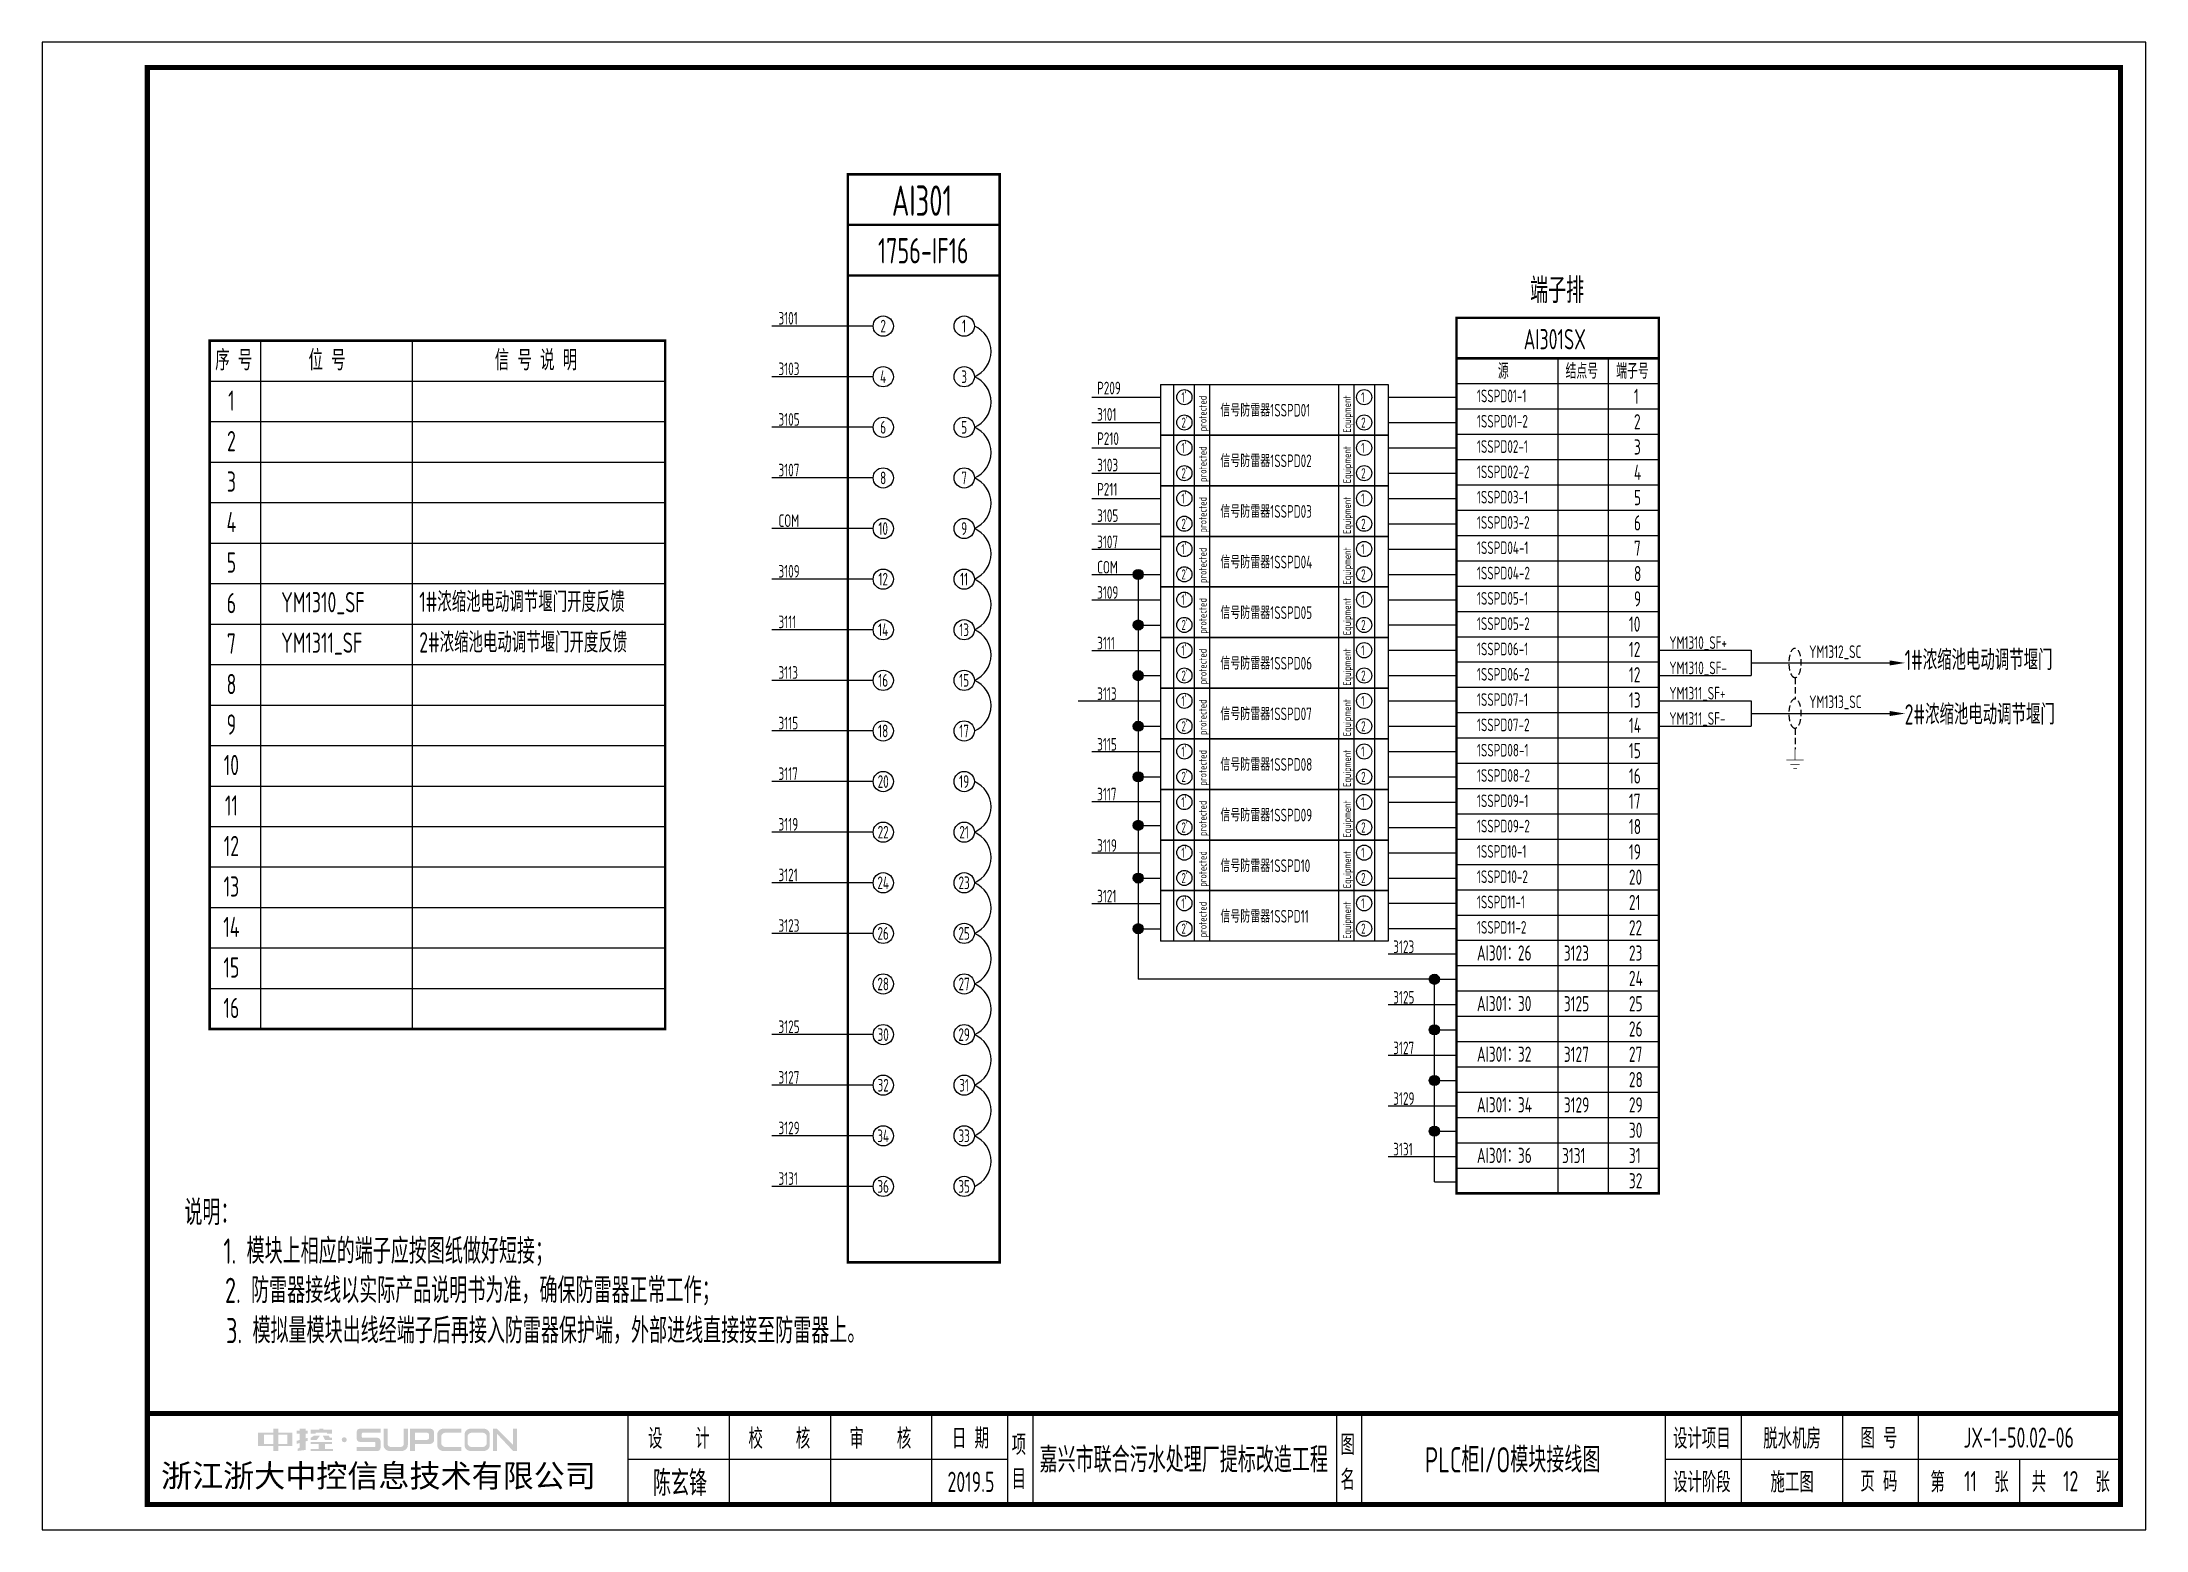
# Model space of a CAD drawing. Header units: millimetres. Extents: x 30557 to 235556, y -116603 to -73383.
# Drawn here: x 85978 to 90136, y -86445 to -83505 of the extents above; entities that cross this region are included whole.
import ezdxf
from ezdxf.enums import TextEntityAlignment as Align

# ---------------------------------------------------------------- set-up
doc = ezdxf.new("R2010")
doc.units = ezdxf.units.MM
doc.linetypes.add('DASHED2', pattern=[0.375, 0.25, -0.125])
doc.layers.add('1', color=3, linetype='Continuous')
doc.layers.add('符号层', color=3, linetype='Continuous')
doc.layers.add('_Drawing', color=7, linetype='Continuous', lineweight=25)
doc.styles.add('supcon', font='sceie.shx', dxfattribs={"width": 0.75, "height": 40, "bigfont": 'sceic.shx'})
doc.styles.add('Title', font='', dxfattribs={"height": 45})
doc.styles.get('Title').set_extended_font_data('SimHei')

msp = doc.modelspace()

# ---------------------------------------------------------------- texts
at = {"color": 3, "style": 'supcon', "width": 0.75}
for s, height, p in [('AI301', 60, (87716.7, -83818.4)), ('说明：', 50, (86312.2, -85815.6)), ('1. 模块上相应的端子应按图纸做好短接；', 50, (86661.6, -85893.8)), ('2. 防雷器接线以实际产品说明书为准，确保防雷器正常工作；', 50, (86827.9, -85971.5)), ('3. 模拟量模块出线经端子后再接入防雷器保护端，外部进线直接接至防雷器上。', 50, (86972.9, -86049.4)), ('脱水机房', 40, (89436.2, -86262.7)), ('陈玄锋', 50, (87238.3, -86350.2)), ('2019.5', 40, (87813.3, -86350.2)), ('11', 40, (89788.8, -86348.8)), ('12', 40, (89986.8, -86348.8))]:
    msp.add_text(s, height=height, dxfattribs=at).set_placement(p, align=Align.MIDDLE)
at = {"style": 'supcon', "width": 0.75}
for s, p in [('序 号', (86356.4, -84153.7)), ('位 号', (86540.7, -84153.7)), ('信 号 说 明', (86953.7, -84153.7)), ('1', (86351.7, -84233.7)), ('2', (86351.7, -84313.7)), ('3', (86351.7, -84393.7)), ('4', (86351.7, -84473.7)), ('5', (86351.7, -84553.7)), ('6', (86351.7, -84633.7)), ('7', (86351.7, -84713.7)), ('8', (86351.7, -84793.7)), ('9', (86351.7, -84873.7)), ('10', (86351.7, -84953.7)), ('11', (86351.7, -85033.7)), ('12', (86351.7, -85113.7)), ('13', (86351.7, -85193.7)), ('14', (86351.7, -85273.7)), ('15', (86351.7, -85353.7)), ('16', (86351.7, -85433.7))]:
    msp.add_text(s, height=40, dxfattribs=at).set_placement(p, align=Align.CENTER)
at = {"linetype": 'Continuous', "style": 'supcon', "width": 0.75}
for s, height, p in [('YM1310_SF', 40, (86450.1, -84632)), ('1#浓缩池电动调节堰门开度反馈', 40, (86722.9, -84631.4)), ('YM1311_SF', 40, (86450.1, -84712)), ('2#浓缩池电动调节堰门开度反馈', 40, (86722.9, -84711.4)), ('YM1310_SF+', 25, (89193.5, -84704.3)), ('YM1312_SC', 25, (89470, -84722.3)), ('YM1310_SF-', 25, (89193.5, -84754.3)), ('YM1311_SF+', 25, (89193.5, -84804.3)), ('YM1313_SC', 25, (89470, -84821.3)), ('YM1311_SF-', 25, (89193.5, -84854.3))]:
    msp.add_text(s, height=height, dxfattribs=at).set_placement(p)
at = {"color": 4, "linetype": 'Continuous', "style": 'supcon', "width": 0.75}
for s, p in [('1#浓缩池电动调节堰门', (89658.6, -84746.1)), ('2#浓缩池电动调节堰门', (89658.6, -84853.7))]:
    msp.add_text(s, height=40, dxfattribs=at).set_placement(p)
at = {"color": 3, "style": 'supcon', "width": 0.75}
for s, p in [('AI301：26', (88813.3, -85320.1)), ('AI301：30', (88813.3, -85420.1)), ('AI301：32', (88813.3, -85520.1)), ('AI301：34', (88813.3, -85620.1)), ('AI301：36', (88813.3, -85720.1))]:
    msp.add_text(s, height=30, dxfattribs=at).set_placement(p)
at = {"layer": '1', "color": 3, "style": 'supcon', "width": 0.75}
for s, height, p in [('3101', 25, (87432.9, -84063.4)), ('3103', 25, (87432.9, -84163.4)), ('3105', 25, (87432.9, -84263.4)), ('3107', 25, (87432.9, -84363.4)), ('COM', 25, (87432.9, -84463.4)), ('3109', 25, (87432.9, -84563.4)), ('3111', 25, (87432.9, -84663.4)), ('3113', 25, (87432.9, -84763.4)), ('3115', 25, (87432.9, -84863.4)), ('3117', 25, (87432.9, -84963.4)), ('3119', 25, (87432.9, -85063.4)), ('3121', 25, (87432.9, -85163.4)), ('3123', 25, (87432.9, -85263.4)), ('3123', 30, (88985.1, -85320.4)), ('3125', 30, (88985.1, -85420.4)), ('3125', 25, (87432.9, -85463.4)), ('3127', 30, (88985.1, -85520.4)), ('3127', 25, (87432.9, -85563.4)), ('3129', 30, (88985.1, -85620.4)), ('3129', 25, (87432.9, -85663.4)), ('3131', 25, (87432.9, -85763.4))]:
    msp.add_text(s, height=height, dxfattribs=at).set_placement(p)
at = {"layer": '_Drawing', "color": 3, "style": 'supcon', "width": 0.75}
msp.add_text('AI301SX', height=40, dxfattribs=at).set_placement((88967.2, -84112.3), align=Align.CENTER)
for s, height, p in [('P209', 25, (88062.7, -84201.3)), ('1SSPD01-1', 25, (88813.2, -84216.9)), ('3101', 25, (88062.7, -84253.4)), ('信号防雷器1SSPD01', 25, (88306.3, -84245.1)), ('P210', 25, (88062.7, -84301.3)), ('1SSPD01-2', 25, (88813.2, -84266.9)), ('信号防雷器1SSPD02', 25, (88306.3, -84345.1)), ('1SSPD02-1', 25, (88813.2, -84316.9)), ('3103', 25, (88062.7, -84353.4)), ('1SSPD02-2', 25, (88813.2, -84366.9)), ('P211', 25, (88062.7, -84401.3)), ('1SSPD03-1', 25, (88813.2, -84416.9)), ('3105', 25, (88062.7, -84453.4)), ('信号防雷器1SSPD03', 25, (88306.3, -84445.1)), ('1SSPD03-2', 25, (88813.2, -84466.9)), ('3107', 25, (88062.7, -84505.3)), ('COM', 25, (88062.7, -84555.3)), ('信号防雷器1SSPD04', 25, (88306.3, -84545.1)), ('1SSPD04-1', 25, (88813.2, -84516.9)), ('1SSPD04-2', 25, (88813.2, -84566.9)), ('3109', 25, (88062.7, -84605.3)), ('1SSPD05-1', 25, (88813.2, -84616.9)), ('信号防雷器1SSPD05', 25, (88306.3, -84645.1)), ('1SSPD05-2', 25, (88813.2, -84666.9)), ('3111', 25, (88062.7, -84705.3)), ('1SSPD06-1', 25, (88813.2, -84716.9)), ('信号防雷器1SSPD06', 25, (88306.3, -84745.1)), ('3113', 25, (88062.7, -84805.3)), ('1SSPD06-2', 25, (88813.2, -84766.9)), ('信号防雷器1SSPD07', 25, (88306.3, -84845.1)), ('1SSPD07-1', 25, (88813.2, -84816.9)), ('1SSPD07-2', 25, (88813.2, -84866.9)), ('3115', 25, (88062.7, -84905.3)), ('1SSPD08-1', 25, (88813.2, -84916.9)), ('信号防雷器1SSPD08', 25, (88306.3, -84945.1)), ('1SSPD08-2', 25, (88813.2, -84966.9)), ('3117', 25, (88062.7, -85003.7)), ('信号防雷器1SSPD09', 25, (88306.3, -85045.1)), ('1SSPD09-1', 25, (88813.2, -85016.9)), ('1SSPD09-2', 25, (88813.2, -85066.9)), ('3119', 25, (88062.7, -85105.3)), ('1SSPD10-1', 25, (88813.2, -85116.9)), ('信号防雷器1SSPD10', 25, (88306.3, -85145.1)), ('1SSPD10-2', 25, (88813.2, -85166.9)), ('3121', 25, (88062.7, -85205.3)), ('1SSPD11-1', 25, (88813.2, -85216.9)), ('信号防雷器1SSPD11', 25, (88306.3, -85245.1)), ('3123', 25, (88647.9, -85305.3)), ('1SSPD11-2', 25, (88813.2, -85266.9)), ('3125', 25, (88647.9, -85405.3)), ('3127', 25, (88647.9, -85505.3)), ('3129', 25, (88647.9, -85605.3)), ('3131', 25, (88647.9, -85705.3)), ('3131', 30, (88981.5, -85720.4))]:
    msp.add_text(s, height=height, dxfattribs=at).set_placement(p)
for s, height, p in [('嘉兴市联合污水处理厂提标改造工程', 50, (88233.9, -86304.1)), ('PLC柜I/O模块接线图', 50, (88883.9, -86304.1)), ('JX-1-50.02-06', 40, (89884, -86262.7))]:
    msp.add_text(s, height=height, dxfattribs=at).set_placement(p, align=Align.MIDDLE)
at = {"layer": '符号层', "color": 4, "style": 'supcon', "width": 0.75}
msp.add_text('端子排', height=50, dxfattribs=at).set_placement((88918.3, -84020.9))

# ---------------------------------------------------------------- blocks, each defined once
blk = doc.blocks.new('中控·SUPCON')
at = {"linetype": 'Continuous'}
h = blk.add_hatch(color=2, dxfattribs=at)
h.dxf.hatch_style = 1
h.paths.add_polyline_path([(34, 33), (20, 33), (20, 37), (15, 37), (15, 36), (15, 33), (0, 33), (0, 20), (13, 20), (15, 20), (15, 15), (20, 15), (20, 20), (22, 20), (34, 20)])
h.paths.add_polyline_path([(20, 30), (20, 31), (29, 31), (29, 22), (20, 22)], flags=16)
h.paths.add_polyline_path([(15, 30), (15, 22), (6, 22), (6, 31), (15, 31)], flags=16)
h.paths.add_polyline_path([(47, 32), (49, 32), (49, 35), (47, 35), (47, 37), (41, 37), (41, 35), (38, 35), (38, 32), (41, 32), (41, 25.8), (38, 25), (38, 22), (41, 22.8), (41, 18.3), (39, 17), (39, 15), (47, 16), (47, 24.5), (49, 25), (49, 28), (47, 27.5)])
h.paths.add_polyline_path([(61, 30), (55, 30), (52, 28), (52, 26), (58, 26)])
h.paths.add_polyline_path([(73, 28), (71, 28), (70, 30), (64, 30), (66, 26), (73, 26)])
h.paths.add_polyline_path([(73, 36), (64.6, 36), (64.6, 37), (60.4, 37), (60.4, 36), (52, 36), (52, 32), (56.8, 32), (56.8, 33.1), (68.2, 33.1), (68.2, 32), (73, 32)])
h.paths.add_polyline_path([(66, 22), (73, 22), (73, 24), (52, 24), (52, 22), (60, 22), (60, 17), (52, 17), (52, 15), (74, 15), (74, 17), (66, 17)])
h.paths.add_polyline_path([(82.7, 26.1, 1), (87.6, 26.1, 1)])
h.paths.add_polyline_path([(118, 28), (103.5, 28, -0.414214), (102.5, 29), (102.5, 32, -0.414214), (103.5, 33), (121, 33), (121, 37), (100.5, 37, 0.414214), (97.5, 34), (97.5, 27, 0.414214), (100.5, 24), (115, 24, -0.414214), (116, 23), (116, 20, -0.414214), (115, 19), (97.5, 19), (97.5, 15), (118, 15, 0.414214), (121, 18), (121, 25, 0.414214)])
h.paths.add_polyline_path([(128, 37), (124, 37), (124, 36), (124, 21, 0.414214), (130, 15), (142, 15, 0.414214), (148, 21), (148, 37), (144, 37), (144, 22, -0.414214), (141, 19), (131, 19, -0.414214), (128, 22)])
h.paths.add_polyline_path([(174, 26), (174, 33, 0.414214), (170, 37), (150, 37), (150, 36), (150, 15), (155, 15), (155, 22), (170, 22, 0.414214)])
h.paths.add_polyline_path([(167, 26), (155, 26), (155, 33), (167, 33, -0.414214), (169, 31), (169, 28, -0.414214)], flags=16)
h.paths.add_polyline_path([(201, 19), (185, 19, -0.414214), (181, 23), (181, 29, -0.414214), (185, 33), (201, 33), (201, 37), (183, 37, 0.414214), (177, 31), (177, 21, 0.414214), (183, 15), (201, 15)])
h.paths.add_polyline_path([(229, 21), (229, 31, 0.414214), (223, 37), (210, 37, 0.414214), (204, 31), (204, 21, 0.414214), (210, 15), (223, 15, 0.414214)])
h.paths.add_polyline_path([(207, 23), (207, 29, -0.414214), (211, 33), (222, 33, -0.414214), (226, 29), (226, 23, -0.414214), (222, 19), (211, 19, -0.414214)], flags=16)
h.paths.add_polyline_path([(236, 32.1), (252, 15), (256, 15), (256, 37), (252, 37), (252, 21), (236, 37), (232, 37), (232, 36), (232, 15), (236, 15)])
h = blk.add_hatch(color=2, dxfattribs=at)
h.dxf.hatch_style = 1
h.paths.add_polyline_path([(34, 33), (20, 33), (20, 37), (15, 37), (15, 36), (15, 33), (0, 33), (0, 20), (13, 20), (15, 20), (15, 15), (20, 15), (20, 20), (22, 20), (34, 20)])
h.paths.add_polyline_path([(20, 30), (20, 31), (29, 31), (29, 22), (20, 22)], flags=16)
h.paths.add_polyline_path([(15, 30), (15, 22), (6, 22), (6, 31), (15, 31)], flags=16)
h.paths.add_polyline_path([(47, 32), (49, 32), (49, 35), (47, 35), (47, 37), (41, 37), (41, 35), (38, 35), (38, 32), (41, 32), (41, 25.8), (38, 25), (38, 22), (41, 22.8), (41, 18.3), (39, 17), (39, 15), (47, 16), (47, 24.5), (49, 25), (49, 28), (47, 27.5)])
h.paths.add_polyline_path([(61, 30), (55, 30), (52, 28), (52, 26), (58, 26)])
h.paths.add_polyline_path([(73, 28), (71, 28), (70, 30), (64, 30), (66, 26), (73, 26)])
h.paths.add_polyline_path([(73, 36), (64.6, 36), (64.6, 37), (60.4, 37), (60.4, 36), (52, 36), (52, 32), (56.8, 32), (56.8, 33.1), (68.2, 33.1), (68.2, 32), (73, 32)])
h.paths.add_polyline_path([(66, 22), (73, 22), (73, 24), (52, 24), (52, 22), (60, 22), (60, 17), (52, 17), (52, 15), (74, 15), (74, 17), (66, 17)])
h.paths.add_polyline_path([(82.7, 26.1, 1), (87.6, 26.1, 1)])
h.paths.add_polyline_path([(118, 28), (103.5, 28, -0.414214), (102.5, 29), (102.5, 32, -0.414214), (103.5, 33), (121, 33), (121, 37), (100.5, 37, 0.414214), (97.5, 34), (97.5, 27, 0.414214), (100.5, 24), (115, 24, -0.414214), (116, 23), (116, 20, -0.414214), (115, 19), (97.5, 19), (97.5, 15), (118, 15, 0.414214), (121, 18), (121, 25, 0.414214)])
h.paths.add_polyline_path([(128, 37), (124, 37), (124, 36), (124, 21, 0.414214), (130, 15), (142, 15, 0.414214), (148, 21), (148, 37), (144, 37), (144, 22, -0.414214), (141, 19), (131, 19, -0.414214), (128, 22)])
h.paths.add_polyline_path([(174, 26), (174, 33, 0.414214), (170, 37), (150, 37), (150, 36), (150, 15), (155, 15), (155, 22), (170, 22, 0.414214)])
h.paths.add_polyline_path([(167, 26), (155, 26), (155, 33), (167, 33, -0.414214), (169, 31), (169, 28, -0.414214)], flags=16)
h.paths.add_polyline_path([(201, 19), (185, 19, -0.414214), (181, 23), (181, 29, -0.414214), (185, 33), (201, 33), (201, 37), (183, 37, 0.414214), (177, 31), (177, 21, 0.414214), (183, 15), (201, 15)])
h.paths.add_polyline_path([(229, 21), (229, 31, 0.414214), (223, 37), (210, 37, 0.414214), (204, 31), (204, 21, 0.414214), (210, 15), (223, 15, 0.414214)])
h.paths.add_polyline_path([(207, 23), (207, 29, -0.414214), (211, 33), (222, 33, -0.414214), (226, 29), (226, 23, -0.414214), (222, 19), (211, 19, -0.414214)], flags=16)
h.paths.add_polyline_path([(236, 32.1), (252, 15), (256, 15), (256, 37), (252, 37), (252, 21), (236, 37), (232, 37), (232, 36), (232, 15), (236, 15)])
h = blk.add_hatch(color=2, dxfattribs=at)
h.dxf.hatch_style = 1
h.paths.add_polyline_path([(34, 33), (20, 33), (20, 37), (15, 37), (15, 36), (15, 33), (0, 33), (0, 20), (13, 20), (15, 20), (15, 15), (20, 15), (20, 20), (22, 20), (34, 20)])
h.paths.add_polyline_path([(20, 30), (20, 31), (29, 31), (29, 22), (20, 22)], flags=16)
h.paths.add_polyline_path([(15, 30), (15, 22), (6, 22), (6, 31), (15, 31)], flags=16)
h.paths.add_polyline_path([(47, 32), (49, 32), (49, 35), (47, 35), (47, 37), (41, 37), (41, 35), (38, 35), (38, 32), (41, 32), (41, 25.8), (38, 25), (38, 22), (41, 22.8), (41, 18.3), (39, 17), (39, 15), (47, 16), (47, 24.5), (49, 25), (49, 28), (47, 27.5)])
h.paths.add_polyline_path([(61, 30), (55, 30), (52, 28), (52, 26), (58, 26)])
h.paths.add_polyline_path([(73, 28), (71, 28), (70, 30), (64, 30), (66, 26), (73, 26)])
h.paths.add_polyline_path([(73, 36), (64.6, 36), (64.6, 37), (60.4, 37), (60.4, 36), (52, 36), (52, 32), (56.8, 32), (56.8, 33.1), (68.2, 33.1), (68.2, 32), (73, 32)])
h.paths.add_polyline_path([(66, 22), (73, 22), (73, 24), (52, 24), (52, 22), (60, 22), (60, 17), (52, 17), (52, 15), (74, 15), (74, 17), (66, 17)])
h.paths.add_polyline_path([(82.7, 26.1, 1), (87.6, 26.1, 1)])
h.paths.add_polyline_path([(118, 28), (103.5, 28, -0.414214), (102.5, 29), (102.5, 32, -0.414214), (103.5, 33), (121, 33), (121, 37), (100.5, 37, 0.414214), (97.5, 34), (97.5, 27, 0.414214), (100.5, 24), (115, 24, -0.414214), (116, 23), (116, 20, -0.414214), (115, 19), (97.5, 19), (97.5, 15), (118, 15, 0.414214), (121, 18), (121, 25, 0.414214)])
h.paths.add_polyline_path([(128, 37), (124, 37), (124, 36), (124, 21, 0.414214), (130, 15), (142, 15, 0.414214), (148, 21), (148, 37), (144, 37), (144, 22, -0.414214), (141, 19), (131, 19, -0.414214), (128, 22)])
h.paths.add_polyline_path([(174, 26), (174, 33, 0.414214), (170, 37), (150, 37), (150, 36), (150, 15), (155, 15), (155, 22), (170, 22, 0.414214)])
h.paths.add_polyline_path([(167, 26), (155, 26), (155, 33), (167, 33, -0.414214), (169, 31), (169, 28, -0.414214)], flags=16)
h.paths.add_polyline_path([(201, 19), (185, 19, -0.414214), (181, 23), (181, 29, -0.414214), (185, 33), (201, 33), (201, 37), (183, 37, 0.414214), (177, 31), (177, 21, 0.414214), (183, 15), (201, 15)])
h.paths.add_polyline_path([(229, 21), (229, 31, 0.414214), (223, 37), (210, 37, 0.414214), (204, 31), (204, 21, 0.414214), (210, 15), (223, 15, 0.414214)])
h.paths.add_polyline_path([(207, 23), (207, 29, -0.414214), (211, 33), (222, 33, -0.414214), (226, 29), (226, 23, -0.414214), (222, 19), (211, 19, -0.414214)], flags=16)
h.paths.add_polyline_path([(236, 32.1), (252, 15), (256, 15), (256, 37), (252, 37), (252, 21), (236, 37), (232, 37), (232, 36), (232, 15), (236, 15)])
h = blk.add_hatch(color=2, dxfattribs=at)
h.dxf.hatch_style = 1
h.paths.add_polyline_path([(34, 33), (20, 33), (20, 37), (15, 37), (15, 36), (15, 33), (0, 33), (0, 20), (13, 20), (15, 20), (15, 15), (20, 15), (20, 20), (22, 20), (34, 20)])
h.paths.add_polyline_path([(20, 30), (20, 31), (29, 31), (29, 22), (20, 22)], flags=16)
h.paths.add_polyline_path([(15, 30), (15, 22), (6, 22), (6, 31), (15, 31)], flags=16)
h.paths.add_polyline_path([(47, 32), (49, 32), (49, 35), (47, 35), (47, 37), (41, 37), (41, 35), (38, 35), (38, 32), (41, 32), (41, 25.8), (38, 25), (38, 22), (41, 22.8), (41, 18.3), (39, 17), (39, 15), (47, 16), (47, 24.5), (49, 25), (49, 28), (47, 27.5)])
h.paths.add_polyline_path([(61, 30), (55, 30), (52, 28), (52, 26), (58, 26)])
h.paths.add_polyline_path([(73, 28), (71, 28), (70, 30), (64, 30), (66, 26), (73, 26)])
h.paths.add_polyline_path([(73, 36), (64.6, 36), (64.6, 37), (60.4, 37), (60.4, 36), (52, 36), (52, 32), (56.8, 32), (56.8, 33.1), (68.2, 33.1), (68.2, 32), (73, 32)])
h.paths.add_polyline_path([(66, 22), (73, 22), (73, 24), (52, 24), (52, 22), (60, 22), (60, 17), (52, 17), (52, 15), (74, 15), (74, 17), (66, 17)])
h.paths.add_polyline_path([(82.7, 26.1, 1), (87.6, 26.1, 1)])
h.paths.add_polyline_path([(118, 28), (103.5, 28, -0.414214), (102.5, 29), (102.5, 32, -0.414214), (103.5, 33), (121, 33), (121, 37), (100.5, 37, 0.414214), (97.5, 34), (97.5, 27, 0.414214), (100.5, 24), (115, 24, -0.414214), (116, 23), (116, 20, -0.414214), (115, 19), (97.5, 19), (97.5, 15), (118, 15, 0.414214), (121, 18), (121, 25, 0.414214)])
h.paths.add_polyline_path([(128, 37), (124, 37), (124, 36), (124, 21, 0.414214), (130, 15), (142, 15, 0.414214), (148, 21), (148, 37), (144, 37), (144, 22, -0.414214), (141, 19), (131, 19, -0.414214), (128, 22)])
h.paths.add_polyline_path([(174, 26), (174, 33, 0.414214), (170, 37), (150, 37), (150, 36), (150, 15), (155, 15), (155, 22), (170, 22, 0.414214)])
h.paths.add_polyline_path([(167, 26), (155, 26), (155, 33), (167, 33, -0.414214), (169, 31), (169, 28, -0.414214)], flags=16)
h.paths.add_polyline_path([(201, 19), (185, 19, -0.414214), (181, 23), (181, 29, -0.414214), (185, 33), (201, 33), (201, 37), (183, 37, 0.414214), (177, 31), (177, 21, 0.414214), (183, 15), (201, 15)])
h.paths.add_polyline_path([(229, 21), (229, 31, 0.414214), (223, 37), (210, 37, 0.414214), (204, 31), (204, 21, 0.414214), (210, 15), (223, 15, 0.414214)])
h.paths.add_polyline_path([(207, 23), (207, 29, -0.414214), (211, 33), (222, 33, -0.414214), (226, 29), (226, 23, -0.414214), (222, 19), (211, 19, -0.414214)], flags=16)
h.paths.add_polyline_path([(236, 32.1), (252, 15), (256, 15), (256, 37), (252, 37), (252, 21), (236, 37), (232, 37), (232, 36), (232, 15), (236, 15)])
h = blk.add_hatch(color=2, dxfattribs=at)
h.dxf.hatch_style = 1
h.paths.add_polyline_path([(34, 33), (20, 33), (20, 37), (15, 37), (15, 36), (15, 33), (0, 33), (0, 20), (13, 20), (15, 20), (15, 15), (20, 15), (20, 20), (22, 20), (34, 20)])
h.paths.add_polyline_path([(20, 30), (20, 31), (29, 31), (29, 22), (20, 22)], flags=16)
h.paths.add_polyline_path([(15, 30), (15, 22), (6, 22), (6, 31), (15, 31)], flags=16)
h.paths.add_polyline_path([(47, 32), (49, 32), (49, 35), (47, 35), (47, 37), (41, 37), (41, 35), (38, 35), (38, 32), (41, 32), (41, 25.8), (38, 25), (38, 22), (41, 22.8), (41, 18.3), (39, 17), (39, 15), (47, 16), (47, 24.5), (49, 25), (49, 28), (47, 27.5)])
h.paths.add_polyline_path([(61, 30), (55, 30), (52, 28), (52, 26), (58, 26)])
h.paths.add_polyline_path([(73, 28), (71, 28), (70, 30), (64, 30), (66, 26), (73, 26)])
h.paths.add_polyline_path([(73, 36), (64.6, 36), (64.6, 37), (60.4, 37), (60.4, 36), (52, 36), (52, 32), (56.8, 32), (56.8, 33.1), (68.2, 33.1), (68.2, 32), (73, 32)])
h.paths.add_polyline_path([(66, 22), (73, 22), (73, 24), (52, 24), (52, 22), (60, 22), (60, 17), (52, 17), (52, 15), (74, 15), (74, 17), (66, 17)])
h.paths.add_polyline_path([(82.7, 26.1, 1), (87.6, 26.1, 1)])
h.paths.add_polyline_path([(118, 28), (103.5, 28, -0.414214), (102.5, 29), (102.5, 32, -0.414214), (103.5, 33), (121, 33), (121, 37), (100.5, 37, 0.414214), (97.5, 34), (97.5, 27, 0.414214), (100.5, 24), (115, 24, -0.414214), (116, 23), (116, 20, -0.414214), (115, 19), (97.5, 19), (97.5, 15), (118, 15, 0.414214), (121, 18), (121, 25, 0.414214)])
h.paths.add_polyline_path([(128, 37), (124, 37), (124, 36), (124, 21, 0.414214), (130, 15), (142, 15, 0.414214), (148, 21), (148, 37), (144, 37), (144, 22, -0.414214), (141, 19), (131, 19, -0.414214), (128, 22)])
h.paths.add_polyline_path([(174, 26), (174, 33, 0.414214), (170, 37), (150, 37), (150, 36), (150, 15), (155, 15), (155, 22), (170, 22, 0.414214)])
h.paths.add_polyline_path([(167, 26), (155, 26), (155, 33), (167, 33, -0.414214), (169, 31), (169, 28, -0.414214)], flags=16)
h.paths.add_polyline_path([(201, 19), (185, 19, -0.414214), (181, 23), (181, 29, -0.414214), (185, 33), (201, 33), (201, 37), (183, 37, 0.414214), (177, 31), (177, 21, 0.414214), (183, 15), (201, 15)])
h.paths.add_polyline_path([(229, 21), (229, 31, 0.414214), (223, 37), (210, 37, 0.414214), (204, 31), (204, 21, 0.414214), (210, 15), (223, 15, 0.414214)])
h.paths.add_polyline_path([(207, 23), (207, 29, -0.414214), (211, 33), (222, 33, -0.414214), (226, 29), (226, 23, -0.414214), (222, 19), (211, 19, -0.414214)], flags=16)
h.paths.add_polyline_path([(236, 32.1), (252, 15), (256, 15), (256, 37), (252, 37), (252, 21), (236, 37), (232, 37), (232, 36), (232, 15), (236, 15)])
h = blk.add_hatch(color=2, dxfattribs=at)
h.dxf.hatch_style = 1
h.paths.add_polyline_path([(34, 33), (20, 33), (20, 37), (15, 37), (15, 36), (15, 33), (0, 33), (0, 20), (13, 20), (15, 20), (15, 15), (20, 15), (20, 20), (22, 20), (34, 20)])
h.paths.add_polyline_path([(20, 30), (20, 31), (29, 31), (29, 22), (20, 22)], flags=16)
h.paths.add_polyline_path([(15, 30), (15, 22), (6, 22), (6, 31), (15, 31)], flags=16)
h.paths.add_polyline_path([(47, 32), (49, 32), (49, 35), (47, 35), (47, 37), (41, 37), (41, 35), (38, 35), (38, 32), (41, 32), (41, 25.8), (38, 25), (38, 22), (41, 22.8), (41, 18.3), (39, 17), (39, 15), (47, 16), (47, 24.5), (49, 25), (49, 28), (47, 27.5)])
h.paths.add_polyline_path([(61, 30), (55, 30), (52, 28), (52, 26), (58, 26)])
h.paths.add_polyline_path([(73, 28), (71, 28), (70, 30), (64, 30), (66, 26), (73, 26)])
h.paths.add_polyline_path([(73, 36), (64.6, 36), (64.6, 37), (60.4, 37), (60.4, 36), (52, 36), (52, 32), (56.8, 32), (56.8, 33.1), (68.2, 33.1), (68.2, 32), (73, 32)])
h.paths.add_polyline_path([(66, 22), (73, 22), (73, 24), (52, 24), (52, 22), (60, 22), (60, 17), (52, 17), (52, 15), (74, 15), (74, 17), (66, 17)])
h.paths.add_polyline_path([(82.7, 26.1, 1), (87.6, 26.1, 1)])
h.paths.add_polyline_path([(118, 28), (103.5, 28, -0.414214), (102.5, 29), (102.5, 32, -0.414214), (103.5, 33), (121, 33), (121, 37), (100.5, 37, 0.414214), (97.5, 34), (97.5, 27, 0.414214), (100.5, 24), (115, 24, -0.414214), (116, 23), (116, 20, -0.414214), (115, 19), (97.5, 19), (97.5, 15), (118, 15, 0.414214), (121, 18), (121, 25, 0.414214)])
h.paths.add_polyline_path([(128, 37), (124, 37), (124, 36), (124, 21, 0.414214), (130, 15), (142, 15, 0.414214), (148, 21), (148, 37), (144, 37), (144, 22, -0.414214), (141, 19), (131, 19, -0.414214), (128, 22)])
h.paths.add_polyline_path([(174, 26), (174, 33, 0.414214), (170, 37), (150, 37), (150, 36), (150, 15), (155, 15), (155, 22), (170, 22, 0.414214)])
h.paths.add_polyline_path([(167, 26), (155, 26), (155, 33), (167, 33, -0.414214), (169, 31), (169, 28, -0.414214)], flags=16)
h.paths.add_polyline_path([(201, 19), (185, 19, -0.414214), (181, 23), (181, 29, -0.414214), (185, 33), (201, 33), (201, 37), (183, 37, 0.414214), (177, 31), (177, 21, 0.414214), (183, 15), (201, 15)])
h.paths.add_polyline_path([(229, 21), (229, 31, 0.414214), (223, 37), (210, 37, 0.414214), (204, 31), (204, 21, 0.414214), (210, 15), (223, 15, 0.414214)])
h.paths.add_polyline_path([(207, 23), (207, 29, -0.414214), (211, 33), (222, 33, -0.414214), (226, 29), (226, 23, -0.414214), (222, 19), (211, 19, -0.414214)], flags=16)
h.paths.add_polyline_path([(236, 32.1), (252, 15), (256, 15), (256, 37), (252, 37), (252, 21), (236, 37), (232, 37), (232, 36), (232, 15), (236, 15)])
blk = doc.blocks.new('supcon图框')
at = {"linetype": 'Continuous'}
for p, q in [((6145.7, 4361.7), (1987.7, 4361.7)), ((1987.7, 4361.7), (1987.7, 1421.7)), ((6145.7, 1421.7), (6145.7, 4361.7)), ((1987.7, 1421.7), (6145.7, 1421.7))]:
    blk.add_line(p, q, dxfattribs=at)
for p, q in [((3145.7, 1651.7), (3145.7, 1471.7)), ((3345.7, 1651.7), (3345.7, 1471.7)), ((3545.7, 1651.7), (3545.7, 1471.7)), ((3745.7, 1651.7), (3745.7, 1471.7)), ((3895.7, 1651.7), (3895.7, 1471.7)), ((3945.7, 1651.7), (3945.7, 1471.7)), ((4545.7, 1651.7), (4545.7, 1471.7)), ((4595.7, 1651.7), (4595.7, 1471.7)), ((5195.7, 1651.7), (5195.7, 1471.7)), ((5345.7, 1651.7), (5345.7, 1471.7)), ((5545.7, 1651.7), (5545.7, 1471.7)), ((5695.7, 1651.7), (5695.7, 1471.7)), ((3145.7, 1561.7), (3895.7, 1561.7)), ((5195.7, 1561.7), (6095.7, 1561.7)), ((5895.7, 1561.7), (5895.7, 1471.7))]:
    blk.add_line(p, q)
at = {"linetype": 'Continuous', "const_width": 10}
blk.add_lwpolyline([(2195.7, 4311.7), (6095.7, 4311.7), (6095.7, 1471.7), (2195.7, 1471.7)], close=True, dxfattribs=at)
blk.add_lwpolyline([(2195.7, 1651.7), (6095.7, 1651.7)], dxfattribs=at)
at = {"linetype": 'Continuous', "xscale": 2, "yscale": 2, "zscale": 2}
blk.add_blockref('中控·SUPCON', (2414.6, 1547.7), dxfattribs=at)
at = {"style": 'supcon', "width": 0.75}
for s, p in [('设    计', (3246.2, 1604.2)), ('校    核', (3444.8, 1604.2)), ('审    核', (3644.5, 1604.2)), ('日 期', (3822.5, 1604.2)), ('设计项目', (5268, 1604.2)), ('图 号', (5618, 1604.2)), ('项', (3918.2, 1590.7)), ('图', (4568.2, 1590.7)), ('目', (3918.2, 1522.9)), ('名', (4568.2, 1522.9)), ('设计阶段', (5268, 1518.1)), ('施工图', (5446.5, 1518.1)), ('页 码', (5618, 1518.1)), ('第      张', (5797, 1518.1)), ('共      张', (5997, 1518.1))]:
    blk.add_text(s, height=40, dxfattribs=at).set_placement(p, align=Align.MIDDLE)
at = {"style": 'Title'}
blk.add_text('浙江浙大中控信息技术有限公司', height=45, dxfattribs=at).set_placement((2222.8, 1506.2))
blk = doc.blocks.new('1756-IF16')
at = {"linetype": 'Continuous'}
for p, q in [((13051, 13529.7), (12851, 13529.7)), ((13051, 13429.7), (12851, 13429.7)), ((13051, 13329.7), (12851, 13329.7)), ((13051, 13229.7), (12851, 13229.7)), ((13051, 13129.7), (12851, 13129.7)), ((13051, 13029.7), (12851, 13029.7)), ((13051, 12929.7), (12851, 12929.7)), ((13051, 12829.7), (12851, 12829.7)), ((13051, 12729.7), (12851, 12729.7)), ((13051, 12629.7), (12851, 12629.7)), ((13051, 12529.7), (12851, 12529.7)), ((13051, 12429.7), (12851, 12429.7)), ((13051, 12329.7), (12851, 12329.7)), ((13051, 12129.7), (12851, 12129.7)), ((13051, 12029.7), (12851, 12029.7)), ((13051, 11929.7), (12851, 11929.7)), ((13051, 11829.7), (12851, 11829.7))]:
    blk.add_line(p, q, dxfattribs=at)
at = {"linetype": 'Continuous', "const_width": 5}
blk.add_lwpolyline([(13001, 13829.7), (13301, 13829.7), (13301, 11679.7), (13001, 11679.7)], close=True, dxfattribs=at)
for points in [[(13001, 13729.7), (13301, 13729.7)], [(13001, 13629.7), (13301, 13629.7)]]:
    blk.add_lwpolyline(points, dxfattribs=at)
at = {"lineweight": -3}
for centre in [(13071, 13529.7), (13231, 13529.7), (13071, 13429.7), (13231, 13429.7), (13071, 13329.7), (13231, 13329.7), (13071, 13229.7), (13231, 13229.7), (13071, 13129.7), (13231, 13129.7), (13071, 13029.7), (13231, 13029.7), (13071, 12929.7), (13231, 12929.7), (13071, 12829.7), (13231, 12829.7), (13071, 12729.7), (13231, 12729.7), (13071, 12629.7), (13231, 12629.7), (13071, 12529.7), (13231, 12529.7), (13071, 12429.7), (13231, 12429.7), (13071, 12329.7), (13231, 12329.7), (13071, 12229.7), (13231, 12229.7), (13071, 12129.7), (13231, 12129.7), (13071, 12029.7), (13231, 12029.7), (13071, 11929.7), (13231, 11929.7), (13071, 11829.7), (13231, 11829.7)]:
    blk.add_circle(centre, 20, dxfattribs=at)
at = {"color": 2, "linetype": 'Continuous'}
for centre in [(13229.6, 13479.7), (13229.6, 13379.7), (13229.6, 13279.7), (13229.6, 13179.7), (13229.6, 13079.7), (13229.6, 12979.7), (13229.6, 12879.7), (13229.6, 12779.7), (13229.6, 12579.7), (13229.6, 12479.7), (13229.6, 12379.7), (13229.6, 12279.7), (13229.6, 12179.7), (13229.6, 12079.7), (13229.6, 11979.7), (13229.6, 11879.7)]:
    blk.add_arc(centre, 54.4, 293.2371, 66.7629, dxfattribs=at)
at = {"color": 7, "style": 'supcon', "width": 0.75}
blk.add_text('1756-IF16', height=50, dxfattribs=at).set_placement((13150.1, 13678.7), align=Align.MIDDLE)
at = {"style": 'supcon', "width": 0.75}
for s, p in [('2', (13070.8, 13529.7)), ('1', (13230.8, 13529.7)), ('4', (13070.8, 13429.7)), ('3', (13230.8, 13429.7)), ('6', (13070.8, 13329.7)), ('5', (13230.8, 13329.7)), ('8', (13070.8, 13229.7)), ('7', (13230.8, 13229.7)), ('10', (13070.8, 13129.7)), ('9', (13230.8, 13129.7)), ('12', (13070.8, 13029.7)), ('11', (13230.8, 13029.7)), ('14', (13070.8, 12929.7)), ('13', (13230.8, 12929.7)), ('16', (13070.8, 12829.7)), ('15', (13230.8, 12829.7)), ('18', (13070.8, 12729.7)), ('17', (13230.8, 12729.7)), ('20', (13070.8, 12629.7)), ('19', (13230.8, 12629.7)), ('22', (13070.8, 12529.7)), ('21', (13230.8, 12529.7)), ('24', (13070.8, 12429.7)), ('23', (13230.8, 12429.7)), ('26', (13070.8, 12329.7)), ('25', (13230.8, 12329.7)), ('28', (13070.8, 12229.7)), ('27', (13230.8, 12229.7)), ('30', (13070.8, 12129.7)), ('29', (13230.8, 12129.7)), ('32', (13070.8, 12029.7)), ('31', (13230.8, 12029.7)), ('34', (13070.8, 11929.7)), ('33', (13230.8, 11929.7)), ('36', (13070.8, 11829.7)), ('35', (13230.8, 11829.7))]:
    blk.add_text(s, height=25, dxfattribs=at).set_placement(p, align=Align.MIDDLE)
blk = doc.blocks.new('AI端子接线表')
at = {"lineweight": -3}
for p, q in [((20305.1, 13539.7), (20305.1, 11889.7)), ((20405.1, 13539.7), (20405.1, 11889.7)), ((20105.1, 13489.7), (20505.1, 13489.7)), ((20105.1, 13439.7), (20505.1, 13439.7)), ((20105.1, 13389.7), (20505.1, 13389.7)), ((20105.1, 13339.7), (20505.1, 13339.7)), ((20105.1, 13289.7), (20505.1, 13289.7)), ((20105.1, 13239.7), (20505.1, 13239.7)), ((20105.1, 13189.7), (20505.1, 13189.7)), ((20105.1, 13139.7), (20505.1, 13139.7)), ((20105.1, 13089.7), (20505.1, 13089.7)), ((20105.1, 13039.7), (20505.1, 13039.7)), ((20105.1, 12989.7), (20505.1, 12989.7)), ((20105.1, 12939.7), (20505.1, 12939.7)), ((20105.1, 12889.7), (20505.1, 12889.7)), ((20105.1, 12839.7), (20505.1, 12839.7)), ((20105.1, 12789.7), (20505.1, 12789.7)), ((20105.1, 12739.7), (20505.1, 12739.7)), ((20105.1, 12689.7), (20505.1, 12689.7)), ((20105.1, 12639.7), (20505.1, 12639.7)), ((20105.1, 12589.7), (20505.1, 12589.7)), ((20105.1, 12539.7), (20505.1, 12539.7)), ((20105.1, 12489.7), (20505.1, 12489.7)), ((20105.1, 12439.7), (20505.1, 12439.7)), ((20105.1, 12389.7), (20505.1, 12389.7)), ((20105.1, 12339.7), (20505.1, 12339.7)), ((20105.1, 12289.7), (20505.1, 12289.7)), ((20105.1, 12239.7), (20505.1, 12239.7)), ((20105.1, 12189.7), (20505.1, 12189.7)), ((20105.1, 12139.7), (20505.1, 12139.7)), ((20105.1, 12089.7), (20505.1, 12089.7)), ((20105.1, 12039.7), (20505.1, 12039.7)), ((20105.1, 11989.7), (20505.1, 11989.7)), ((20105.1, 11939.7), (20505.1, 11939.7))]:
    blk.add_line(p, q, dxfattribs=at)
at = {"lineweight": -3, "const_width": 5}
blk.add_lwpolyline([(20105.1, 13619.7), (20105.1, 11889.7), (20505.1, 11889.7), (20505.1, 13619.7)], close=True, dxfattribs=at)
blk.add_lwpolyline([(20105.1, 13539.7), (20505.1, 13539.7)], dxfattribs=at)
at = {"color": 7, "style": 'supcon', "width": 0.75}
for s, p in [('源', (20186.9, 13499.5)), ('结点号', (20320.7, 13499.5)), ('端子号', (20420.8, 13499.5)), ('1', (20455.9, 13449.5)), ('2', (20455.9, 13399.5)), ('3', (20455.9, 13349.5)), ('4', (20455.9, 13299.5)), ('5', (20455.9, 13249.5)), ('6', (20455.9, 13199.5)), ('7', (20455.9, 13149.5)), ('8', (20455.9, 13099.5)), ('9', (20455.9, 13049.5)), ('10', (20445.9, 12999.5)), ('12', (20445.9, 12949.5)), ('12', (20445.9, 12899.5)), ('13', (20445.9, 12849.5)), ('14', (20445.9, 12799.5)), ('15', (20445.9, 12749.5)), ('16', (20445.9, 12699.5)), ('17', (20445.9, 12649.5)), ('18', (20445.9, 12599.5)), ('19', (20445.9, 12549.5)), ('20', (20445.9, 12499.5)), ('21', (20445.9, 12449.5)), ('22', (20445.9, 12399.5)), ('23', (20445.9, 12349.5)), ('24', (20445.9, 12299.5)), ('25', (20445.9, 12249.5)), ('26', (20445.9, 12199.5)), ('27', (20445.9, 12149.5)), ('28', (20445.9, 12099.5)), ('29', (20445.9, 12049.5)), ('30', (20445.9, 11999.5)), ('31', (20445.9, 11949.5)), ('32', (20445.9, 11899.5))]:
    blk.add_text(s, height=30, dxfattribs=at).set_placement(p)
blk = doc.blocks.new('信号防雷接线')
at = {"linetype": 'Continuous'}
for p, q in [((19158.5, -5001.2), (19608.5, -5001.2)), ((19158.5, -5001.2), (19158.5, -5101.2)), ((19184.9, -5101.2), (19184.9, -5001.2)), ((19225.7, -5101.2), (19225.7, -5001.2)), ((19256.2, -5101.2), (19256.2, -5001.2)), ((19510.9, -5101.2), (19510.9, -5001.2)), ((19541.4, -5101.2), (19541.4, -5001.2)), ((19582.2, -5101.2), (19582.2, -5001.2)), ((19608.5, -5001.2), (19608.5, -5101.2)), ((19608.5, -5101.2), (19158.5, -5101.2))]:
    blk.add_line(p, q, dxfattribs=at)
for centre in [(19205.9, -5026.2), (19561.2, -5026.2), (19205.9, -5076.2), (19561.2, -5076.2)]:
    blk.add_circle(centre, 15, dxfattribs=at)
at = {"layer": '1', "color": 7, "style": 'supcon', "width": 0.75}
for s, p in [("1'", (19200.1, -5036.4)), ('1', (19555.4, -5036.4)), ("2'", (19200.1, -5086.4)), ('2', (19555.4, -5086.4))]:
    blk.add_text(s, height=20, dxfattribs=at).set_placement(p)
for s, p in [('protected', (19249.8, -5093.5)), ('Equipment', (19535, -5096.4))]:
    blk.add_text(s, height=15, rotation=90, dxfattribs=at).set_placement(p)

# ---------------------------------------------------------------- hatches: boundary and pattern name
at = {"linetype": 'Continuous'}
for points in [[(88154, -84557.1, 1), (88134, -84557.1, 1)], [(88154, -84657.1, 1), (88134, -84657.1, 1)], [(88154, -84757.1, 1), (88134, -84757.1, 1)], [(88154, -84857.1, 1), (88134, -84857.1, 1)], [(88154, -84957.1, 1), (88134, -84957.1, 1)], [(88154, -85052.9, 1), (88134, -85052.9, 1)], [(88154, -85157.1, 1), (88134, -85157.1, 1)], [(88154, -85257.1, 1), (88134, -85257.1, 1)], [(88739.2, -85357.1, 1), (88719.2, -85357.1, 1)], [(88739.2, -85457.1, 1), (88719.2, -85457.1, 1)], [(88739.2, -85557.1, 1), (88719.2, -85557.1, 1)], [(88739.2, -85657.1, 1), (88719.2, -85657.1, 1)]]:
    msp.add_hatch(color=256, dxfattribs=at).paths.add_polyline_path(points)

# ---------------------------------------------------------------- linework, layer by layer
at = {"lineweight": -3}
for p, q in [((86408.9, -84095.2), (86408.9, -84895.2)), ((86708.9, -84095.2), (86708.9, -84895.2)), ((86308.9, -84175.2), (87208.9, -84175.2)), ((86308.9, -84255.2), (87208.9, -84255.2)), ((86308.9, -84335.2), (87208.9, -84335.2)), ((86308.9, -84415.2), (87208.9, -84415.2)), ((86308.9, -84495.2), (87208.9, -84495.2)), ((86308.9, -84575.2), (87208.9, -84575.2)), ((86308.9, -84655.2), (87208.9, -84655.2)), ((86308.9, -84735.2), (87208.9, -84735.2)), ((86308.9, -84815.2), (87208.9, -84815.2)), ((86308.9, -84895.2), (87208.9, -84895.2)), ((86408.9, -84895.2), (86408.9, -85455.2)), ((86708.9, -84895.2), (86708.9, -85455.2)), ((86308.9, -84975.2), (87208.9, -84975.2)), ((86308.9, -85055.2), (87208.9, -85055.2)), ((86308.9, -85135.2), (87208.9, -85135.2)), ((86308.9, -85215.2), (87208.9, -85215.2)), ((86308.9, -85295.2), (87208.9, -85295.2)), ((86308.9, -85375.2), (87208.9, -85375.2)), ((86308.9, -85455.2), (87208.9, -85455.2))]:
    msp.add_line(p, q, dxfattribs=at)
at = {"linetype": 'Continuous'}
for q in [(88144, -84567.5), (88144, -85357.1)]:
    msp.add_line((88144, -84557.1), q, dxfattribs=at)
for p, q in [((89172.9, -84707), (89355.4, -84707)), ((89355.4, -84707), (89355.4, -84757)), ((89355.4, -84732), (89628.9, -84732)), ((89172.9, -84757), (89355.4, -84757)), ((89172.9, -84807), (89355.4, -84807)), ((89355.4, -84807), (89355.4, -84857)), ((89172.9, -84857), (89355.4, -84857)), ((89355.4, -84832), (89628.9, -84832)), ((88729.2, -85357.1), (88144, -85357.1)), ((88729.2, -85757.1), (88729.2, -85357.1))]:
    msp.add_line(p, q)
at = {"color": 0, "linetype": 'DASHED2', "ltscale": 50}
for p, q in [((89442, -84761.3), (89442, -84802.6)), ((89442, -84861.3), (89442, -84902.6))]:
    msp.add_line(p, q, dxfattribs=at)
at = {"lineweight": -3, "const_width": 5}
msp.add_lwpolyline([(86308.9, -84095.2), (86308.9, -85455.2), (87208.9, -85455.2), (87208.9, -84095.2)], close=True, dxfattribs=at)
for points in [[(89659.7, -84732, 0, 10, 0), (89628.9, -84732, 10, 10, 0)], [(89659.7, -84832, 0, 10, 0), (89628.9, -84832, 10, 10, 0)]]:
    msp.add_lwpolyline(points, format="xyseb")
at = {"linetype": 'Continuous'}
for centre in [(88144, -84557.1), (88144, -84657.1), (88144, -84757.1), (88144, -84857.1), (88144, -84957.1), (88144, -85052.9), (88144, -85157.1), (88144, -85257.1), (88729.2, -85357.1), (88729.2, -85457.1), (88729.2, -85557.1), (88729.2, -85657.1)]:
    msp.add_circle(centre, 10, dxfattribs=at)
at = {"color": 0, "linetype": 'DASHED2', "ltscale": 50}
for centre in [(89442, -84732), (89442, -84832)]:
    msp.add_ellipse(centre, major_axis=(0, -29.4), ratio=0.394838, dxfattribs=at)
at = {"layer": '1', "color": 0, "const_width": 1.62}
for points in [[(89442, -84902.6), (89442, -84923.7)], [(89424.9, -84923.7), (89459, -84923.7)], [(89433, -84933.1), (89451.4, -84933.1)], [(89438.7, -84940.2), (89445.8, -84940.2)]]:
    msp.add_lwpolyline(points, dxfattribs=at)
at = {"layer": '_Drawing', "linetype": 'Continuous'}
for p, q in [((88052.5, -84207.1), (88187.7, -84207.1)), ((88637.7, -84207), (88772.9, -84207)), ((88052.5, -84257.1), (88187.7, -84257.1)), ((88637.7, -84257), (88772.9, -84257)), ((88052.5, -84307.1), (88187.7, -84307.1)), ((88637.7, -84307), (88772.9, -84307)), ((88052.5, -84357.1), (88187.7, -84357.1)), ((88637.7, -84357), (88772.9, -84357)), ((88052.5, -84407.1), (88187.7, -84407.1)), ((88637.7, -84407), (88772.9, -84407)), ((88052.5, -84457.1), (88187.7, -84457.1)), ((88637.7, -84457), (88772.9, -84457)), ((88052.5, -84507.1), (88187.7, -84507.1)), ((88637.7, -84507), (88772.9, -84507)), ((88052.5, -84557.1), (88187.7, -84557.1)), ((88144, -84557.1), (88187.7, -84557.1)), ((88637.7, -84557), (88772.9, -84557)), ((88052.5, -84607.1), (88187.7, -84607.1)), ((88637.7, -84607), (88772.9, -84607)), ((88144, -84657.1), (88187.7, -84657.1)), ((88637.7, -84657), (88772.9, -84657)), ((88052.5, -84707.1), (88187.7, -84707.1)), ((88637.7, -84707), (88772.9, -84707)), ((88144, -84757.1), (88187.7, -84757.1)), ((88637.7, -84757), (88772.9, -84757)), ((88025, -84807.1), (88187.7, -84807.1)), ((88637.7, -84807), (88772.9, -84807)), ((88144, -84857.1), (88187.7, -84857.1)), ((88637.7, -84857), (88772.9, -84857)), ((88052.5, -84907.1), (88187.7, -84907.1)), ((88637.7, -84907), (88772.9, -84907)), ((88144, -84957.1), (88187.7, -84957.1)), ((88637.7, -84957), (88772.9, -84957)), ((88052.5, -85005.5), (88187.7, -85005.5)), ((88052.5, -85005.5), (88187.7, -85005.5)), ((88637.7, -85007), (88772.9, -85007)), ((88144, -85052.9), (88187.7, -85052.9)), ((88637.7, -85057), (88772.9, -85057)), ((88052.5, -85107.1), (88187.7, -85107.1)), ((88637.7, -85107), (88772.9, -85107)), ((88144, -85157.1), (88187.7, -85157.1)), ((88637.7, -85157), (88772.9, -85157)), ((88052.5, -85207.1), (88187.7, -85207.1)), ((88637.7, -85207), (88772.9, -85207)), ((88144, -85257.1), (88187.7, -85257.1)), ((88637.7, -85257), (88772.9, -85257)), ((88637.7, -85307.1), (88772.9, -85307.1)), ((88729.2, -85357.1), (88772.9, -85357.1)), ((88637.7, -85407.1), (88772.9, -85407.1)), ((88729.2, -85457.1), (88772.9, -85457.1)), ((88637.7, -85507.1), (88772.9, -85507.1)), ((88729.2, -85557.1), (88772.9, -85557.1)), ((88637.7, -85607.1), (88772.9, -85607.1)), ((88729.2, -85657.1), (88772.9, -85657.1)), ((88637.7, -85707.1), (88772.9, -85707.1)), ((88729.2, -85757.1), (88772.9, -85757.1))]:
    msp.add_line(p, q, dxfattribs=at)

# ---------------------------------------------------------------- block references
msp.add_blockref('supcon图框', (83989.8, -87866.9))
at = {"color": 1}
for name, p in [('1756-IF16', (74569, -97596.1)), ('AI端子接线表', (68667.8, -97669.8))]:
    msp.add_blockref(name, p, dxfattribs=at)
at = {"layer": '_Drawing', "linetype": 'Continuous'}
for p in [(69029.2, -79180.7), (69029.2, -79280.7), (69029.2, -79380.7), (69029.2, -79480.7), (69029.2, -79580.7), (69029.2, -79680.7), (69029.2, -79780.7), (69029.2, -79880.7), (69029.2, -79980.7), (69029.2, -80080.7), (69029.2, -80180.7)]:
    msp.add_blockref('信号防雷接线', p, dxfattribs=at)

msp.set_redraw_order([(e.dxf.handle, doc.entitydb.next_handle()) for e in msp.query("TEXT MTEXT ATTDEF DIMENSION ARC_DIMENSION")])  # texts and dimensions are drawn at this point

doc.saveas('drawing.dxf')
